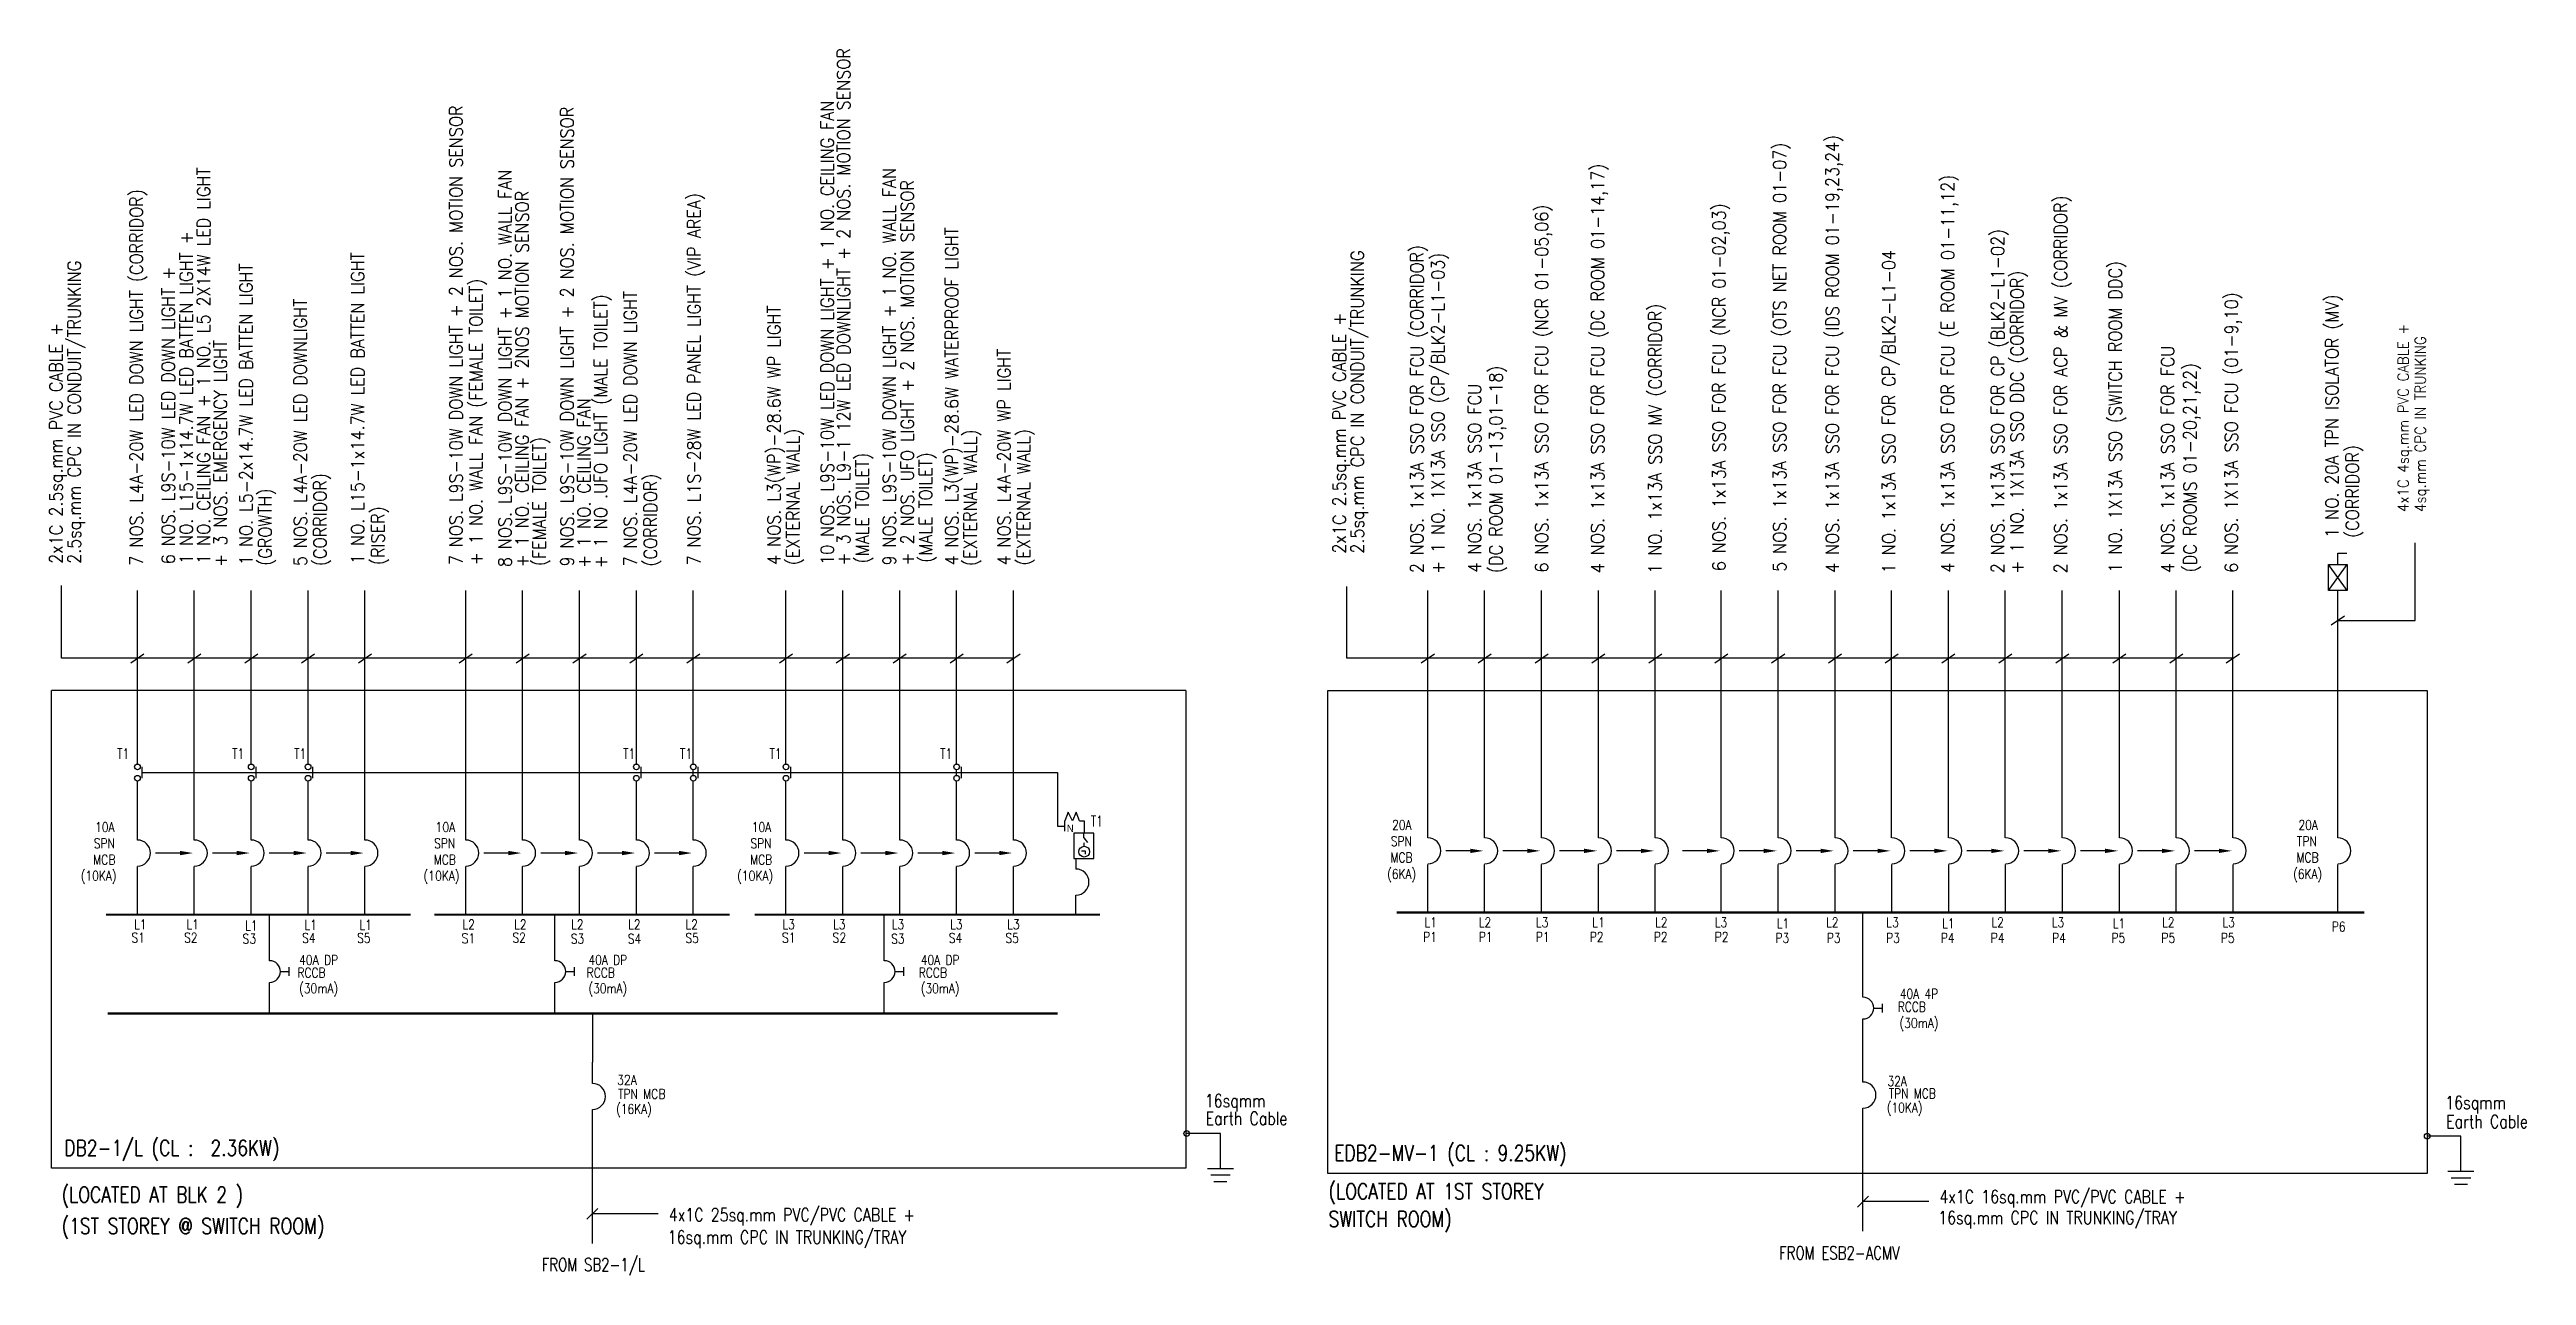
# Model space of a CAD drawing. Header units: millimetres. Extents: x 342787 to 562436, y 253179 to 528288.
# Drawn here: x 425748 to 482860, y 345584 to 373847 of the extents above; entities that cross this region are included whole.
import ezdxf
from ezdxf.enums import TextEntityAlignment as Align

# ---------------------------------------------------------------- set-up
doc = ezdxf.new("R2010")
doc.units = ezdxf.units.MM
doc.header["$LTSCALE"] = 0.01
doc.linetypes.add('{ -E- }', pattern=[0])
doc.styles.add('100', font='romans.shx', dxfattribs={"width": 0.8, "height": 250})
doc.styles.add('A2', font='SIMPLEX.shx', dxfattribs={"width": 0.95, "height": 190})
doc.styles.add('PwNote', font='Romans.shx', dxfattribs={"width": 0.75, "bigfont": 'Special.shx'})
doc.styles.add('ROMANS', font='romans', dxfattribs={"width": 0.75})
doc.styles.add('SIMPLEX', font='simplex.shx', dxfattribs={"width": 0.65})
doc.dimstyles.get("Standard").update_dxf_attribs({"dimtxt": 0.18, "dimasz": 0.18, "dimexe": 0.18, "dimexo": 0.0625, "dimgap": 0.09, "dimtad": 0, "dimtih": 1, "dimtoh": 1, "dimdec": 4, "dimzin": 0, "dimdsep": 46, "dimtxsty": 'Standard', "dimcen": 0.09, "dimadec": 0, "dimazin": 0, "dimtfac": 1, "dimtdec": 4, "dimtofl": 0, "dimtmove": 0, "dimatfit": 3, "dimfxl": 1, "dimtolj": 1, "dimtzin": 0, "dimarcsym": 0})

msp = doc.modelspace()

# ---------------------------------------------------------------- texts
for s, height, rotation, style, width, p in [('+ 3 NOS. L9-1 12W LED DOWNLIGHT + 2 NOS. MOTION SENSOR', 300, 90, 'A2', 0.9, (444207, 361952)), ('7 NOS. L9S-10W DOWN LIGHT + 2 NOS. MOTION SENSOR ', 300, 90, 'A2', 0.9, (435271, 361960)), ('9 NOS. L9S-10W DOWN LIGHT + 2 NOS. MOTION SENSOR ', 300, 90, 'A2', 0.9, (437833, 361931)), ('10 NOS. L9S-10W LED DOWN LIGHT + 1 NO. CEILING FAN ', 300, 90, 'A2', 0.9, (443829, 361967)), ('4 NOS. 1x13A SSO FOR FCU (IDS ROOM 01-19,23,24)', 300, 90, 'A2', 0.9, (467006, 361779)), ('5 NOS. 1x13A SSO FOR FCU (OTS NET ROOM 01-07) ', 300, 90, 'A2', 0.9, (465791, 361807)), ('1 NO. CEILING FAN + 1 NO. L5 2X14W LED LIGHT', 300, 90, 'A2', 0.9, (429451, 361989)), ('8 NOS. L9S-10W DOWN LIGHT + 1 NO. WALL FAN', 300, 90, 'A2', 0.9, (436401, 361914)), ('9 NOS. L9S-10W DOWN LIGHT + 1 NO. WALL FAN', 300, 90, 'A2', 0.9, (445262, 361953)), ('+ 2 NOS. UFO LIGHT + 2 NOS. MOTION SENSOR', 300, 90, 'A2', 0.9, (445678, 361953)), ('4 NOS. 1x13A SSO FOR FCU (DC ROOM 01-14,17) ', 300, 90, 'A2', 0.9, (461591, 361775)), ('4 NOS. 1x13A SSO FOR FCU (E ROOM 01-11,12) ', 300, 90, 'A2', 0.9, (469668, 361785)), ('7 NOS. L4A-20W LED DOWN LIGHT (CORRIDOR)', 300, 90, 'A2', 0.9, (427901, 361950)), ('+ 1 NO. CEILING FAN + 2NOS MOTION SENSOR', 300, 90, 'A2', 0.9, (436795, 361912)), ('7 NOS. L1S-28W LED PANEL LIGHT (VIP AREA)', 300, 90, 'A2', 0.9, (440759, 361954)), ('6 NOS. 1x13A SSO FOR FCU (NCR 01-05,06) ', 300, 90, 'A2', 0.9, (460304, 361790)), ('6 NOS. 1x13A SSO FOR FCU (NCR 01-02,03) ', 300, 90, 'A2', 0.9, (464394, 361821)), ('2 NOS. 1x13A SSO FOR ACP & MV (CORRIDOR) ', 300, 90, 'A2', 0.9, (472269, 361771)), ('1 NO. L15-1x14.7W LED BATTEN LIGHT +', 300, 90, 'A2', 0.9, (429049, 361988)), ('4 NOS. L3(WP)-28.6W WATERPROOF LIGHT', 300, 90, 'A2', 0.9, (446702, 361952)), ('2 NOS. 1x13A SSO FOR CP (BLK2-L1-02)', 300, 90, 'A2', 0.9, (470816, 361774)), ('2.5sq.mm CPC IN CONDUIT/TRUNKING', 300, 90, 'A2', 0.9, (426467, 361991)), ('1 NO. L15-1x14.7W LED BATTEN LIGHT ', 300, 90, 'A2', 0.9, (433002, 361988)), ('2.5sq.mm CPC IN CONDUIT/TRUNKING', 300, 90, 'A2', 0.9, (456055, 362227)), ('2 NOS. 1x13A SSO FOR FCU (CORRIDOR) ', 300, 90, 'A2', 0.9, (457426, 361776)), ('+ 1 NO. 1X13A SSO (CP/BLK2-L1-03)', 300, 90, 'A2', 0.9, (457911, 361758)), ('1 NO. 1x13A SSO FOR CP/BLK2-L1-04', 300, 90, 'A2', 0.9, (468307, 361773)), ('6 NOS. L9S-10W LED DOWN LIGHT +', 300, 90, 'A2', 0.9, (428634, 361980)), ('1 NO. L5-2x14.7W LED BATTEN LIGHT', 300, 90, 'A2', 0.9, (430431, 361962)), ('+ 1 NO. WALL FAN (FEMALE TOILET)', 300, 90, 'A2', 0.9, (435733, 361960)), ('+ 1 NO. 1X13A SSO DDC (CORRIDOR)', 300, 90, 'A2', 0.9, (471263, 361763)), ('1 NO. 1X13A SSO (SWITCH ROOM DDC)', 300, 90, 'A2', 0.9, (473527, 361790)), ('5 NOS. L4A-20W LED DOWNLIGHT', 300, 90, 'A2', 0.9, (431683, 361937)), ('+ 1 NO .UFO LIGHT (MALE TOILET)', 300, 90, 'A2', 0.9, (438605, 361889)), ('7 NOS. L4A-20W LED DOWN LIGHT', 300, 90, 'A2', 0.9, (439292, 361931)), ('4 NOS. L3(WP)-28.6W WP LIGHT', 300, 90, 'A2', 0.9, (442602, 361966)), ('1 NO. 1x13A SSO MV (CORRIDOR)', 300, 90, 'A2', 0.9, (462920, 361764)), ('6 NOS. 1X13A SSO FCU (01-9,10)', 300, 90, 'A2', 0.9, (476206, 361783)), ('1 NO. 20A TPN ISOLATOR (MV)', 300, 90, 'A2', 0.9, (478525, 362591)), ('2x1C 2.5sq.mm PVC CABLE +', 300, 90, 'A2', 0.9, (426048, 361991)), ('2x1C 2.5sq.mm PVC CABLE +', 300, 90, 'A2', 0.9, (455636, 362227)), ('4x1C 4sq.mm PVC CABLE +', 250, 90, 'A2', 0.9, (480142, 363187, 8139)), ('+ 3 NOS. EMERGENCY LIGHT', 300, 90, 'A2', 0.9, (429840, 361924)), ('4 NOS. L4A-20W WP LIGHT', 300, 90, 'A2', 0.9, (447908, 361952)), ('4 NOS. 1x13A SSO FOR FCU', 300, 90, 'A2', 0.9, (474735, 361777)), ('4sq.mm CPC IN TRUNKING', 250, 90, 'A2', 0.9, (480539, 363187, 8139)), ('4 NOS. 1x13A SSO FCU', 300, 90, 'A2', 0.9, (458756, 361788)), ('(DC ROOM 01-13,01-18)', 300, 90, 'A2', 0.9, (459247, 361782)), ('(DC ROOMS 01-20,21,22)', 300, 90, 'A2', 0.9, (475253, 361798)), ('+ 1 NO. CEILING FAN ', 300, 90, 'A2', 0.9, (438220, 361897)), ('(EXTERNAL WALL)', 300, 90, 'A2', 0.9, (443041, 361960)), ('(EXTERNAL WALL) ', 300, 90, 'A2', 0.9, (447127, 361941)), ('(EXTERNAL WALL) ', 300, 90, 'A2', 0.9, (448362, 361953)), ('(FEMALE TOILET)', 300, 90, 'A2', 0.9, (437189, 361942)), ('(MALE TOILET)', 300, 90, 'A2', 0.9, (444636, 362005)), ('(MALE TOILET)', 300, 90, 'A2', 0.9, (446101, 362018)), ('(CORRIDOR)', 300, 90, 'A2', 0.9, (478996, 362591)), ('(CORRIDOR)', 300, 90, 'A2', 0.9, (432135, 361942)), ('(CORRIDOR)', 300, 90, 'A2', 0.9, (439754, 361931)), ('(GROWTH) ', 300, 90, 'A2', 0.9, (430870, 361948)), ('(RISER)', 300, 90, 'A2', 0.9, (433469, 361965)), ('4x1C 16sq.mm PVC/PVC CABLE +', 300, 360, 'PwNote', 0.8, (469323, 347251)), ('4x1C 25sq.mm PVC/PVC CABLE +', 300, 360, 'PwNote', 0.8, (440027, 346833, 0)), ('16sq.mm CPC IN TRUNKING/TRAY', 300, 360, 'PwNote', 0.8, (440001, 346317, 0)), ('16sq.mm CPC IN TRUNKING/TRAY', 300, 360, 'PwNote', 0.8, (469297, 346768))]:
    msp.add_text(s, height=height, rotation=rotation, dxfattribs=dict(style=style, width=width)).set_placement(p)
for s, height, style, width, p in [('T1', 240, 'SIMPLEX', 0.75, (427305, 357491, 0)), ('T1', 240, 'SIMPLEX', 0.75, (429959, 357491, 0)), ('T1', 240, 'SIMPLEX', 0.75, (431389, 357491, 0)), ('T1', 240, 'SIMPLEX', 0.75, (438973, 357491, 0)), ('T1', 240, 'SIMPLEX', 0.75, (440285, 357491, 0)), ('T1', 240, 'SIMPLEX', 0.75, (442349, 357491, 0)), ('T1', 240, 'SIMPLEX', 0.75, (446284, 357491, 0)), ('10A', 225, '100', 0.8, (426798, 355808, 0)), ('10A', 225, '100', 0.8, (434651, 355808, 0)), ('10A', 225, '100', 0.8, (441942, 355808, 0)), ('T1', 240, 'SIMPLEX', 0.75, (449761, 355937, 0)), ('20A', 225, '100', 0.8, (456708, 355858)), ('20A', 225, '100', 0.8, (477601, 355858)), ('MCB', 225, '100', 0.8, (426757, 355058, 0)), ('SPN', 225, '100', 0.8, (426766, 355433, 0)), ('MCB', 225, '100', 0.8, (434610, 355058, 0)), ('SPN', 225, '100', 0.8, (434619, 355433, 0)), ('MCB', 225, '100', 0.8, (441901, 355058, 0)), ('SPN', 225, '100', 0.8, (441910, 355433, 0)), ('SPN', 225, '100', 0.8, (456676, 355483)), ('MCB', 225, '100', 0.8, (456668, 355108)), ('TPN', 225, '100', 0.8, (477569, 355483)), ('MCB', 225, '100', 0.8, (477560, 355108)), ('(10KA)', 225, '100', 0.8, (426467, 354686, 0)), ('(10KA)', 225, '100', 0.8, (434374, 354686, 0)), ('(10KA)', 225, '100', 0.8, (441606, 354686, 0)), ('(6KA)', 225, '100', 0.8, (456588, 354728)), ('(6KA)', 225, '100', 0.8, (477481, 354728)), ('L1', 225, '100', 0.8, (427697, 353564, 0)), ('L1', 225, '100', 0.8, (428907, 353564, 0)), ('L1', 225, '100', 0.8, (430257, 353540, 0)), ('L1', 225, '100', 0.8, (431626, 353556, 0)), ('L1', 225, '100', 0.8, (432896, 353556, 0)), ('L2', 225, '100', 0.8, (435267, 353564, 0)), ('L2', 225, '100', 0.8, (436463, 353564, 0)), ('L2', 225, '100', 0.8, (437775, 353564, 0)), ('L2', 225, '100', 0.8, (439087, 353564, 0)), ('L2', 225, '100', 0.8, (440410, 353564, 0)), ('L3', 225, '100', 0.8, (442651, 353564, 0)), ('L3', 225, '100', 0.8, (443817, 353564, 0)), ('L3', 225, '100', 0.8, (445169, 353564, 0)), ('L3', 225, '100', 0.8, (446517, 353564, 0)), ('L3', 225, '100', 0.8, (447832, 353564, 0)), ('L1', 225, '100', 0.8, (457449, 353614)), ('L2', 225, '100', 0.8, (458705, 353614)), ('L3', 225, '100', 0.8, (460022, 353614)), ('L1', 225, '100', 0.8, (461321, 353614)), ('L2', 225, '100', 0.8, (462771, 353614)), ('L3', 225, '100', 0.8, (464146, 353614)), ('L1', 225, '100', 0.8, (465572, 353589)), ('L2', 225, '100', 0.8, (466712, 353614)), ('L3', 225, '100', 0.8, (468100, 353614)), ('L1', 225, '100', 0.8, (469388, 353589)), ('L2', 225, '100', 0.8, (470528, 353614)), ('L3', 225, '100', 0.8, (471916, 353614)), ('L1', 225, '100', 0.8, (473323, 353589)), ('L2', 225, '100', 0.8, (474463, 353614)), ('L3', 225, '100', 0.8, (475851, 353614)), ('P6', 225, '100', 0.8, (478370, 353513)), ('S1', 225, '100', 0.8, (427640, 353259, 0)), ('S2', 225, '100', 0.8, (428851, 353259, 0)), ('S3', 225, '100', 0.8, (430201, 353234, 0)), ('S4', 225, '100', 0.8, (431570, 353251, 0)), ('S5', 225, '100', 0.8, (432839, 353251, 0)), ('S1', 225, '100', 0.8, (435251, 353245, 0)), ('S2', 225, '100', 0.8, (436421, 353259, 0)), ('S3', 225, '100', 0.8, (437771, 353234, 0)), ('S4', 225, '100', 0.8, (439083, 353234, 0)), ('S5', 225, '100', 0.8, (440409, 353251, 0)), ('S1', 225, '100', 0.8, (442637, 353259, 0)), ('S2', 225, '100', 0.8, (443805, 353259, 0)), ('S3', 225, '100', 0.8, (445155, 353234, 0)), ('S4', 225, '100', 0.8, (446485, 353251, 0)), ('S5', 225, '100', 0.8, (447793, 353251, 0)), ('P1', 225, '100', 0.8, (457418, 353277)), ('P1', 225, '100', 0.8, (458705, 353277)), ('P1', 225, '100', 0.8, (460016, 353277)), ('P2', 225, '100', 0.8, (461264, 353277)), ('P2', 225, '100', 0.8, (462740, 353277)), ('P2', 225, '100', 0.8, (464142, 353277)), ('P3', 225, '100', 0.8, (465543, 353253)), ('P3', 225, '100', 0.8, (466730, 353253)), ('P3', 225, '100', 0.8, (468096, 353253)), ('P4', 225, '100', 0.8, (469359, 353253)), ('P4', 225, '100', 0.8, (470506, 353253)), ('P4', 225, '100', 0.8, (471924, 353253)), ('P5', 225, '100', 0.8, (473294, 353253)), ('P5', 225, '100', 0.8, (474441, 353253)), ('P5', 225, '100', 0.8, (475816, 353253)), ('FROM ESB2-ACMV', 300, 'PwNote', 0.75, (465628, 345955)), ('FROM SB2-1/L', 300, 'PwNote', 0.75, (437098, 345684, 0))]:
    msp.add_text(s, height=height, dxfattribs=dict(style=style, width=width)).set_placement(p)
msp.add_text('N', height=166).set_placement((449204, 355809, 0))
at = {"width": 0.8}
for s, height, style, p in [('40A DP ', 225, '100', (432016, 352858, 0)), ('40A DP ', 225, '100', (438685, 352858, 0)), ('40A DP ', 225, '100', (446346, 352858, 0)), ('RCCB', 225, '100', (431789, 352566, 0)), ('RCCB', 225, '100', (438457, 352566, 0)), ('RCCB', 225, '100', (446118, 352566, 0)), ('(30mA)', 225, '100', (431954, 352188, 0)), ('(30mA)', 225, '100', (438623, 352188, 0)), ('(30mA)', 225, '100', (446284, 352188, 0)), ('RCCB', 225, '100', (468688, 351778)), ('40A 4P ', 225, '100', (468916, 352076)), ('(30mA)', 225, '100', (468854, 351388)), ('32A ', 225, '100', (439125, 350092, 0)), ('32A ', 225, '100', (468413, 350063)), ('(16KA)', 225, '100', (439225, 349406, 0)), ('TPN MCB', 225, '100', (439404, 349770, 0)), ('16sqmm ', 300, 'ROMANS', (453168, 349561)), ('(10KA)', 225, '100', (468521, 349438)), ('TPN MCB', 225, '100', (468700, 349779)), ('16sqmm ', 300, 'ROMANS', (481770, 349521)), ('Earth Cable', 300, 'ROMANS', (453348, 349203)), ('Earth Cable', 300, 'ROMANS', (481950, 349133))]:
    msp.add_text(s, height=height, dxfattribs=dict(at, style=style)).set_placement(p, align=Align.MIDDLE)
at = {"ltscale": 1.5, "style": 'PwNote', "width": 0.8}
for s, p in [('DB2-1/L (CL :  2.36KW)', (426090, 348345)), ('EDB2-MV-1 (CL : 9.25KW)', (455373, 348226)), ('(LOCATED AT BLK 2 )', (426028, 347267)), ('(LOCATED AT 1ST STOREY', (455241, 347345)), ('(1ST STOREY @ SWITCH ROOM)', (426028, 346545)), ('SWITCH ROOM)', (455241, 346706))]:
    msp.add_text(s, height=360, dxfattribs=at).set_placement(p)

# ---------------------------------------------------------------- blocks, each defined once
blk = doc.blocks.new('ELEC0338')
at = {"color": 7}
for p, q in [((160, 849), (160, 1039)), ((160, 849), (310, 649)), ((164, 498), (164, 646))]:
    blk.add_line(p, q, dxfattribs=at)
blk.add_lwpolyline([(566, 0), (566, 1039), (-250, 1039), (-250, 0)], close=True, dxfattribs=at)
blk.add_lwpolyline([(64, 311), (218, 311), (218, 168)], dxfattribs=at)
blk.add_circle((172, 277), 222, dxfattribs=at)
blk = doc.blocks.new('CLOSEDFILLED')
at = {"color": 0}
blk.add_solid([(-1, 0), (0, 0), (-1, 0)], dxfattribs=at)

# ---------------------------------------------------------------- linework, layer by layer
at = {"color": 7}
for p, q in [((478298, 361373), (478724, 361975)), ((478724, 361373), (478298, 361975)), ((427888, 357179, 0), (448992, 357179, 0)), ((448992, 357179, 0), (448992, 355941, 0)), ((448992, 355941, 0), (449153, 355941, 0)), ((449494, 356064, 0), (449601, 356064, 0)), ((449601, 356064, 0), (449601, 355782, 0)), ((449422, 354950, 0), (449422, 355201, 0)), ((449415, 353904, 0), (449415, 354354, 0))]:
    msp.add_line(p, q, dxfattribs=at)
at = {"linetype": '{ -E- }'}
for p, q in [((427775, 357374, 0), (427775, 361373)), ((429087, 355623, 0), (429087, 361373)), ((430399, 357374, 0), (430399, 361373)), ((431710, 357374, 0), (431710, 361373)), ((433022, 355623, 0), (433022, 361373)), ((435345, 355623, 0), (435345, 361373)), ((436657, 355623, 0), (436657, 361373)), ((437968, 355623, 0), (437968, 361373)), ((439280, 357374, 0), (439280, 361373)), ((440592, 357374, 0), (440592, 361373)), ((442729, 357374, 0), (442729, 361373)), ((444041, 355623, 0), (444041, 361373)), ((445352, 355623, 0), (445352, 361373)), ((446664, 357374, 0), (446664, 361373)), ((447976, 355623, 0), (447976, 361373)), ((457528, 355673), (457528, 361373)), ((458839, 355673), (458839, 361373)), ((460151, 355673), (460151, 361373)), ((461463, 355673), (461463, 361373)), ((462774, 355673), (462774, 361373)), ((464294, 355673), (464294, 361373)), ((465606, 355673), (465606, 361373)), ((466917, 355673), (466917, 361373)), ((468221, 355673), (468221, 361373)), ((469532, 355673), (469532, 361373)), ((470844, 355673), (470844, 361373)), ((472156, 355673), (472156, 361373)), ((473476, 355673), (473476, 361373)), ((474787, 355673), (474787, 361373)), ((476091, 355673), (476091, 361373)), ((478511, 355673), (478511, 361373)), ((427775, 355623, 0), (427775, 356983, 0)), ((430399, 355623, 0), (430399, 356983, 0)), ((431710, 355623, 0), (431710, 356983, 0)), ((439280, 355623, 0), (439280, 356983, 0)), ((440592, 357112, 0), (440592, 357245, 0)), ((440592, 355623, 0), (440592, 356983, 0)), ((442729, 355623, 0), (442729, 356983, 0)), ((446664, 357112, 0), (446664, 357245, 0)), ((446664, 355623, 0), (446664, 356983, 0)), ((467562, 351999), (467562, 353954)), ((467562, 350044), (467562, 351499)), ((438266, 350012, 0), (438266, 350505, 0)), ((438266, 346324, 0), (438266, 349412, 0)), ((467562, 346606), (467562, 349444)), ((452747, 348858), (451968, 348858)), ((481349, 348795), (480570, 348795))]:
    msp.add_line(p, q, dxfattribs=at)
for p, q in [((478360, 360581), (478662, 360790)), ((427624, 359709), (427926, 359918)), ((428936, 359709), (429238, 359918)), ((430248, 359709), (430549, 359918)), ((431559, 359709), (431861, 359918)), ((432871, 359709, 0), (433173, 359918, 0)), ((435194, 359709), (435496, 359918)), ((436506, 359709), (436808, 359918)), ((437818, 359709), (438119, 359918)), ((439129, 359709), (439431, 359918)), ((440441, 359709, 0), (440742, 359918, 0)), ((442578, 359709), (442880, 359918)), ((443890, 359709), (444192, 359918)), ((445202, 359709), (445503, 359918)), ((446513, 359709), (446815, 359918)), ((447825, 359709), (448126, 359918)), ((457377, 359709), (457679, 359918)), ((458689, 359709), (458990, 359918)), ((460000, 359709), (460302, 359918)), ((461312, 359709), (461613, 359918)), ((462624, 359709), (462925, 359918)), ((464143, 359709), (464445, 359918)), ((465455, 359709), (465757, 359918)), ((466767, 359709), (467068, 359918)), ((468070, 359709), (468372, 359918)), ((469382, 359709), (469683, 359918)), ((470693, 359709), (470995, 359918)), ((472005, 359709), (472306, 359918)), ((473325, 359708), (473626, 359918)), ((474636, 359708), (474938, 359918)), ((475940, 359709), (476241, 359918)), ((427775, 357243, 0), (427775, 357245, 0)), ((427888, 357048, 0), (427888, 357309, 0)), ((430399, 357243, 0), (430399, 357245, 0)), ((430511, 357048, 0), (430511, 357309, 0)), ((431710, 357243, 0), (431710, 357245, 0)), ((431823, 357048, 0), (431823, 357309, 0)), ((439280, 357243, 0), (439280, 357245, 0)), ((439393, 357048, 0), (439393, 357309, 0)), ((440592, 357243, 0), (440592, 357245, 0)), ((440704, 357048, 0), (440704, 357309, 0)), ((442729, 357243, 0), (442729, 357245, 0)), ((442842, 357048, 0), (442842, 357309, 0)), ((446664, 357243, 0), (446664, 357245, 0)), ((446777, 357048, 0), (446777, 357309, 0)), ((428756, 355323, 0), (428191, 355323, 0)), ((430067, 355323, 0), (429503, 355323, 0)), ((431379, 355323, 0), (430814, 355323, 0)), ((432691, 355323, 0), (432126, 355323, 0)), ((436326, 355323, 0), (435761, 355323, 0)), ((437637, 355323, 0), (437073, 355323, 0)), ((438949, 355323, 0), (438384, 355323, 0)), ((440261, 355323, 0), (439696, 355323, 0)), ((443710, 355323, 0), (443145, 355323, 0)), ((445021, 355323, 0), (444457, 355323, 0)), ((446333, 355323, 0), (445768, 355323, 0)), ((447645, 355323, 0), (447080, 355323, 0)), ((458508, 355373), (457944, 355373)), ((459820, 355373), (459255, 355373)), ((461132, 355373), (460567, 355373)), ((462443, 355373), (461879, 355373)), ((463963, 355373), (463398, 355373)), ((465275, 355373), (464710, 355373)), ((466586, 355373), (466022, 355373)), ((467898, 355373), (467333, 355373)), ((469210, 355373), (468645, 355373)), ((470521, 355373), (469957, 355373)), ((471833, 355373), (471268, 355373)), ((473145, 355373), (472580, 355373)), ((474456, 355373), (473891, 355373)), ((475768, 355373), (475203, 355373)), ((427775, 353904, 0), (427775, 355011, 0)), ((429087, 353904, 0), (429087, 355011, 0)), ((430399, 353904, 0), (430399, 355011, 0)), ((431710, 353904, 0), (431710, 355011, 0)), ((433022, 353904, 0), (433022, 355011, 0)), ((435345, 353904, 0), (435345, 355011, 0)), ((436657, 353904, 0), (436657, 355011, 0)), ((437968, 353904, 0), (437968, 355011, 0)), ((439280, 353904, 0), (439280, 355011, 0)), ((440592, 353904, 0), (440592, 355011, 0)), ((442729, 353904, 0), (442729, 355011, 0)), ((444041, 353904, 0), (444041, 355011, 0)), ((445352, 353904, 0), (445352, 355011, 0)), ((446664, 353904, 0), (446664, 355011, 0)), ((447976, 353904, 0), (447976, 355011, 0)), ((457528, 353954), (457528, 355061)), ((458839, 353954), (458839, 355061)), ((460151, 353954), (460151, 355061)), ((461463, 353954), (461463, 355061)), ((462774, 353954), (462774, 355061)), ((464294, 353954), (464294, 355061)), ((465606, 353954), (465606, 355061)), ((466917, 353954), (466917, 355061)), ((468229, 353954), (468229, 355061)), ((469541, 353954), (469541, 355061)), ((470852, 353954), (470852, 355061)), ((472164, 353954), (472164, 355061)), ((473476, 353954), (473476, 355061)), ((474787, 353954), (474787, 355061)), ((476099, 353954), (476099, 355061)), ((478511, 353954), (478511, 355061)), ((430823, 352841, 0), (430823, 353904, 0)), ((437400, 352841, 0), (437400, 353904, 0)), ((444996, 352841, 0), (444996, 353904, 0)), ((431073, 352591, 0), (431273, 352591, 0)), ((431273, 352491, 0), (431273, 352691, 0)), ((437650, 352591, 0), (437850, 352591, 0)), ((437850, 352491, 0), (437850, 352691, 0)), ((445246, 352591, 0), (445446, 352591, 0)), ((445446, 352491, 0), (445446, 352691, 0)), ((430823, 351624, 0), (430823, 352341, 0)), ((437400, 351624, 0), (437400, 352341, 0)), ((444996, 351624, 0), (444996, 352341, 0)), ((468012, 351649), (468012, 351849)), ((438266, 351624, 0), (438266, 350505, 0)), ((467812, 351749), (468012, 351749)), ((452747, 348051), (452747, 348858)), ((481349, 347988), (481349, 348795)), ((452447, 348051), (453047, 348051)), ((452522, 347901), (452972, 347901)), ((481049, 347988), (481649, 347988)), ((481124, 347838), (481574, 347838)), ((452597, 347751), (452897, 347751)), ((467437, 347162), (467687, 347413)), ((469081, 347287), (467562, 347287)), ((481199, 347688), (481499, 347688)), ((438141, 346881, 0), (438391, 347131, 0)), ((439785, 347006, 0), (438266, 347006, 0))]:
    msp.add_line(p, q)
at = {"linetype": '{ -E- }', "ltscale": 1.5}
for p, q in [((425792, 348058), (425792, 359072)), ((451945, 359072), (425792, 359072)), ((451945, 359072), (451945, 348058)), ((451945, 348058), (425792, 348058))]:
    msp.add_line(p, q, dxfattribs=at)
msp.add_lwpolyline([(478511, 360686), (480296, 360686), (480296, 362473)], dxfattribs=at)
at = {"color": 7}
msp.add_lwpolyline([(478511, 361975), (478511, 362236), (478717, 362236)], dxfattribs=at)
msp.add_lwpolyline([(478298, 361975), (478724, 361975), (478724, 361373), (478298, 361373)], close=True, dxfattribs=at)
at = {"linetype": '{ -E- }'}
for points in [[(447976, 359813), (426028, 359813), (426028, 361491)], [(476091, 359813), (455658, 359813), (455658, 361466)]]:
    msp.add_lwpolyline(points, dxfattribs=at)
msp.add_lwpolyline([(455226, 359072), (480570, 359072), (480570, 347932), (455226, 347932)], close=True, dxfattribs=at)
at = {"color": 7, "elevation": 0}
msp.add_lwpolyline([(449494, 356064), (449422, 356263), (449339, 356063), (449236, 356263), (449160, 356064)], dxfattribs=at)
at = {"const_width": 50, "elevation": 0}
for points in [[(427054, 353904), (434072, 353904)], [(434624, 353904), (441434, 353904)], [(442008, 353904), (449969, 353904)], [(448990, 351624), (427089, 351624)]]:
    msp.add_lwpolyline(points, dxfattribs=at)
at = {"const_width": 50}
msp.add_lwpolyline([(456807, 353954), (479122, 353954)], dxfattribs=at)
for centre, radius in [((427775, 357309, 0), 64.6), ((427775, 357048, 0), 64.6), ((430399, 357309, 0), 64.6), ((430399, 357048, 0), 64.6), ((431710, 357309, 0), 64.6), ((431710, 357048, 0), 64.6), ((439280, 357309, 0), 64.6), ((439280, 357048, 0), 64.6), ((440592, 357309, 0), 64.6), ((440592, 357048, 0), 64.6), ((442729, 357309, 0), 64.6), ((442729, 357048, 0), 64.6), ((446664, 357309, 0), 64.6), ((446664, 357048, 0), 64.6), ((451968, 348858), 63.8), ((480570, 348795), 63.8)]:
    msp.add_circle(centre, radius)
for centre, radius in [((427775, 355323, 0), 300), ((429087, 355323, 0), 300), ((430399, 355323, 0), 300), ((431710, 355323, 0), 300), ((433022, 355323, 0), 300), ((435345, 355323, 0), 300), ((436657, 355323, 0), 300), ((437968, 355323, 0), 300), ((439280, 355323, 0), 300), ((440592, 355323, 0), 300), ((442729, 355323, 0), 300), ((444041, 355323, 0), 300), ((445352, 355323, 0), 300), ((446664, 355323, 0), 300), ((447976, 355323, 0), 300), ((457528, 355373), 300), ((458839, 355373), 300), ((460151, 355373), 300), ((461463, 355373), 300), ((462774, 355373), 300), ((464294, 355373), 300), ((465606, 355373), 300), ((466917, 355373), 300), ((468229, 355373), 300), ((469541, 355373), 300), ((470852, 355373), 300), ((472164, 355373), 300), ((473476, 355373), 300), ((474787, 355373), 300), ((476099, 355373), 300), ((478511, 355373), 300), ((430823, 352591, 0), 250), ((437400, 352591, 0), 250), ((444996, 352591, 0), 250), ((467562, 351749), 250), ((438266, 349712, 0), 300), ((467562, 349744), 300)]:
    msp.add_arc(centre, radius, 270, 90)
at = {"color": 7}
msp.add_arc((449415, 354654, 0), 300, 270, 90, dxfattribs=at)
for points in [[(428756, 355373, 0), (429056, 355323, 0), (428756, 355273, 0)], [(430067, 355373, 0), (430367, 355323, 0), (430067, 355273, 0)], [(431379, 355373, 0), (431679, 355323, 0), (431379, 355273, 0)], [(432691, 355373, 0), (432991, 355323, 0), (432691, 355273, 0)], [(436326, 355373, 0), (436626, 355323, 0), (436326, 355273, 0)], [(437637, 355373, 0), (437937, 355323, 0), (437637, 355273, 0)], [(438949, 355373, 0), (439249, 355323, 0), (438949, 355273, 0)], [(440261, 355373, 0), (440561, 355323, 0), (440261, 355273, 0)], [(443710, 355373, 0), (444010, 355323, 0), (443710, 355273, 0)], [(445021, 355373, 0), (445321, 355323, 0), (445021, 355273, 0)], [(446333, 355373, 0), (446633, 355323, 0), (446333, 355273, 0)], [(447645, 355373, 0), (447945, 355323, 0), (447645, 355273, 0)], [(458508, 355423), (458808, 355373), (458508, 355323)], [(459820, 355423), (460120, 355373), (459820, 355323)], [(461132, 355423), (461432, 355373), (461132, 355323)], [(462443, 355423), (462743, 355373), (462443, 355323)], [(463963, 355423), (464263, 355373), (463963, 355323)], [(465275, 355423), (465575, 355373), (465275, 355323)], [(466586, 355423), (466886, 355373), (466586, 355323)], [(467898, 355423), (468198, 355373), (467898, 355323)], [(469210, 355423), (469510, 355373), (469210, 355323)], [(470521, 355423), (470821, 355373), (470521, 355323)], [(471833, 355423), (472133, 355373), (471833, 355323)], [(473145, 355423), (473445, 355373), (473145, 355323)], [(474456, 355423), (474756, 355373), (474456, 355323)], [(475768, 355423), (476068, 355373), (475768, 355323)]]:
    msp.add_solid(points)

# ---------------------------------------------------------------- block references
at = {"color": 7, "xscale": 0.5608740235074736, "yscale": 0.5608740235074736, "zscale": 0.5608740235074736}
msp.add_blockref('ELEC0338', (449509, 355199, 0), dxfattribs=at)

msp.set_redraw_order([(e.dxf.handle, doc.entitydb.next_handle()) for e in msp.query("TEXT MTEXT ATTDEF DIMENSION ARC_DIMENSION")])  # texts and dimensions are drawn at this point

# ---------------------------------------------------------------- leaders
at = {"color": 7}
msp.add_leader([(449160, 355828), (449160, 356064)], dimstyle='Standard', override={"dimgap": 1, "dimtad": 0, "dimclrd": 7, "dimldrblk": 'CLOSEDFILLED'}, dxfattribs=at)

doc.saveas('drawing.dxf')
